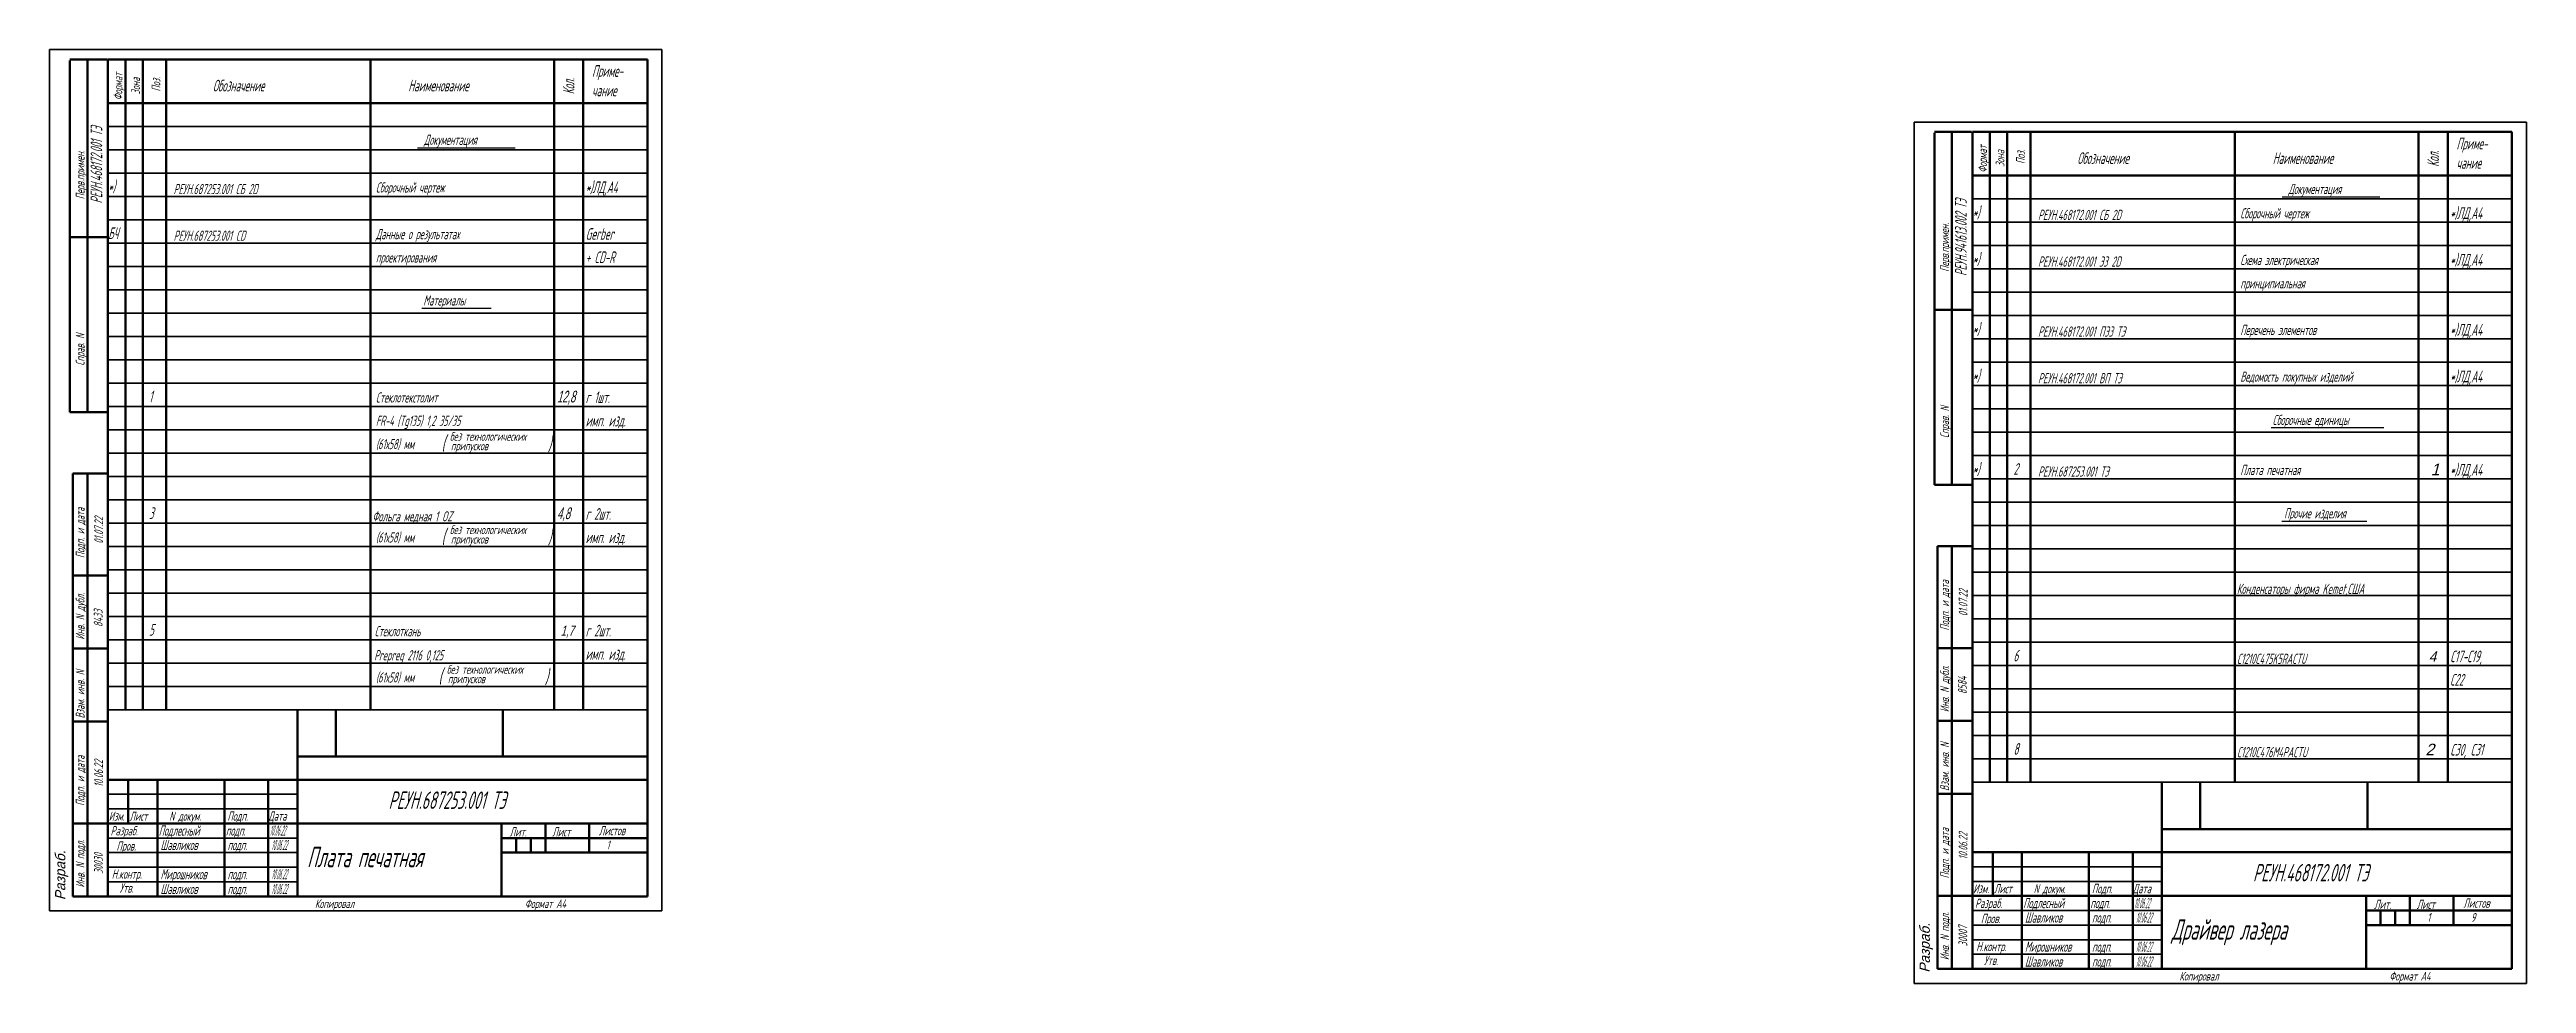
# Model space of a CAD drawing. Extents: x 23089 to 26268, y -1278 to -524.
# Drawn here: x 23089 to 23938, y -1278 to -958 of the extents above; entities that cross this region are included whole.
import ezdxf

# ---------------------------------------------------------------- set-up
doc = ezdxf.new("R2010")
doc.units = 0
doc.header["$MEASUREMENT"] = 0
doc.layers.get('0').update_dxf_attribs({"linetype": 'CONTINUOUS', "lineweight": 50})
doc.layers.add('CONTUR', color=7, linetype='CONTINUOUS', lineweight=50)
doc.layers.add('DIM', color=1, linetype='CONTINUOUS', lineweight=35)
doc.layers.add('TEXT', color=1, linetype='CONTINUOUS')
doc.styles.add('ECKD', font='ec5cdwin.shx', dxfattribs={"oblique": 15})
doc.styles.add('GOST', font='GOST.shx', dxfattribs={"width": 0.7, "oblique": 15})

msp = doc.modelspace()

# ---------------------------------------------------------------- texts
at = {"layer": 'DIM', "style": 'GOST', "oblique": 15, "width": 0.7}
for s, height, p in [('(', 5, (23223.313, -1095.382)), ('без технологических', 3, (23226.102, -1092.137)), ('припусков', 3, (23226.463, -1095.388)), (')', 5, (23259.727, -1095.599)), ('(', 5, (23223.313, -1127.382)), ('без технологических', 3, (23226.102, -1124.137)), ('припусков', 3, (23226.463, -1127.388)), (')', 5, (23259.727, -1127.599)), ('(', 5, (23222.264, -1175.251)), ('без технологических', 3, (23225.053, -1172.006)), (')', 5, (23258.678, -1175.468)), ('припусков', 3, (23225.414, -1175.257))]:
    msp.add_text(s, height=height, dxfattribs=at).set_placement(p)
at = {"layer": 'TEXT', "style": 'GOST', "oblique": 15, "width": 0.7}
for s, height, p in [('Формат', 3, (23113.86, -975.345)), ('Кол.', 4, (23268.86, -973.345)), ('Зона', 3, (23119.86, -973.345)), ('Поз.', 3, (23126.86, -972.345)), ('РЕУН.468172.001 ТЭ', 4, (23106.931, -1010.759)), ('Формат', 3, (23753.15, -1000.207)), ('Зона', 3, (23759.15, -998.207)), ('Поз.', 3, (23766.15, -997.207)), ('Кол.', 4, (23908.15, -998.207)), ('Перв.примен.', 3, (23100.86, -1009.345)), ('РЕУН.941613.002 ТЭ', 4, (23746.221, -1035.621)), ('Перв.примен.', 3, (23740.15, -1034.207)), ('Справ. N', 3, (23100.86, -1066.345)), ('Справ. N', 3, (23740.15, -1091.207)), ('Подп. и дата', 3, (23100.86, -1132.345)), ('01.07.22', 3, (23107.211, -1127.42)), ('Подп. и дата', 3, (23740.15, -1157.207)), ('01.07.22', 3, (23746.5, -1152.282)), ('Инв. N дубл.', 3, (23100.86, -1160.345)), ('8433', 3, (23107.039, -1155.971)), ('Инв. N дубл.', 3, (23740.15, -1185.207)), ('Взам. инв. N', 3, (23100.86, -1187.345)), ('8584', 3, (23746.225, -1179.032)), ('Подп. и дата', 3, (23100.86, -1217.345)), ('10.06.22', 3, (23107.177, -1210.858)), ('Взам. инв. N', 3, (23740.15, -1212.207)), ('Подп. и дата', 3, (23740.15, -1242.207)), ('10.06.22', 3, (23746.467, -1235.72)), ('Инв. N подл.', 3, (23100.86, -1245.345)), ('30030', 3, (23107.115, -1240.626)), ('Инв. N подл.', 3, (23740.15, -1270.207)), ('30007', 3, (23746.404, -1265.488))]:
    msp.add_text(s, height=height, rotation=90, dxfattribs=at).set_placement(p)
at = {"layer": 'TEXT', "oblique": 15}
for s, height, style, width, p in [('Приме-', 4, 'GOST', 0.7, (23274.86, -967.345)), ('Обозначение', 4, 'GOST', 0.7, (23144.86, -972.345)), ('Наименование', 4, 'GOST', 0.7, (23211.86, -972.345)), ('чание', 4, 'GOST', 0.7, (23274.86, -974.011)), ('Документация', 3.5, 'GOST', 0.7, (23217.25, -990.666)), ('Обозначение', 4, 'GOST', 0.7, (23784.15, -997.207)), ('Наименование', 4, 'GOST', 0.7, (23851.15, -997.207)), ('Приме-', 4, 'GOST', 0.7, (23914.15, -992.207)), ('чание', 4, 'GOST', 0.7, (23914.15, -998.873)), ('*)', 4, 'GOST', 0.7, (23108.96, -1006.934)), ('РЕУН.687253.001 СБ 2D', 3.5, 'GOST', 0.7, (23131.379, -1007.562)), ('Сборочный чертеж', 3.5, 'GOST', 0.7, (23200.743, -1007.011)), ('*)ЛД,А4', 4, 'GOST', 0.7, (23272.673, -1007.205)), ('Документация', 3.5, 'GOST', 0.7, (23856.54, -1007.528)), ('БЧ', 4, 'GOST', 0.7, (23108.96, -1022.934)), ('*)', 4, 'GOST', 0.7, (23748.25, -1015.796)), ('РЕУН.468172.001 СБ 2D', 3.5, 'GOST', 0.7, (23770.668, -1016.424)), ('Сборочный чертеж', 3.5, 'GOST', 0.7, (23840.033, -1015.873)), ('*)ЛД,А4', 4, 'GOST', 0.7, (23911.963, -1016.067)), ('РЕУН.687253.001 CD', 3.5, 'GOST', 0.7, (23131.379, -1023.562)), ('Данные о результатах', 3.5, 'GOST', 0.7, (23200.743, -1023.011)), ('Gerber', 4, 'GOST', 0.7, (23272.673, -1023.205)), ('+ CD-R', 4, 'GOST', 0.7, (23272.673, -1031.205)), ('*)', 4, 'GOST', 0.7, (23748.25, -1031.796)), ('проектирования ', 3.5, 'GOST', 0.7, (23200.743, -1031.011)), ('РЕУН.468172.001 Э3 2D', 3.5, 'GOST', 0.7, (23770.668, -1032.424)), ('Схема электрическая', 3.5, 'GOST', 0.7, (23840.033, -1031.873)), ('*)ЛД,А4', 4, 'GOST', 0.7, (23911.963, -1032.067)), ('Материалы', 3.5, 'GOST', 0.7, (23217.004, -1045.74)), ('принципиальная', 3.5, 'GOST', 0.7, (23840.033, -1039.873)), ('*)', 4, 'GOST', 0.7, (23748.25, -1055.796)), ('РЕУН.468172.001 ПЭ3 ТЭ', 3.5, 'GOST', 0.7, (23770.668, -1056.424)), ('Перечень элементов', 3.5, 'GOST', 0.7, (23840.033, -1055.873)), ('*)ЛД,А4', 4, 'GOST', 0.7, (23911.963, -1056.067)), ('*)', 4, 'GOST', 0.7, (23748.25, -1071.796)), ('РЕУН.468172.001 ВП ТЭ', 3.5, 'GOST', 0.7, (23770.668, -1072.424)), ('Ведомость покупных изделий', 3.5, 'GOST', 0.7, (23840.033, -1071.873)), ('*)ЛД,А4', 4, 'GOST', 0.7, (23911.963, -1072.067)), ('1', 4, 'GOST', 0.7, (23122.96, -1078.934)), ('Стеклотекстолит ', 3.5, 'GOST', 0.7, (23200.743, -1079.011)), ('12,8', 4, 'ECKD', 0.6, (23262.869, -1078.98)), ('г 1шт.', 4, 'GOST', 0.7, (23272.673, -1079.205)), ('FR-4 (Tg135) 1,2 35/35', 3.5, 'GOST', 0.7, (23200.743, -1087.011)), ('имп. изд.', 4, 'GOST', 0.7, (23272.673, -1087.205)), ('Сборочные единицы', 3.5, 'GOST', 0.7, (23851.107, -1086.74)), ('(61х58) мм', 3.5, 'GOST', 0.7, (23200.743, -1095.011)), ('*)', 4, 'GOST', 0.7, (23748.25, -1103.796)), ('2', 4, 'GOST', 0.7, (23762.25, -1103.796)), ('РЕУН.687253.001 ТЭ', 3.5, 'GOST', 0.7, (23770.668, -1104.424)), ('Плата печатная ', 3.5, 'GOST', 0.7, (23840.033, -1103.873)), ('*)ЛД,А4', 4, 'GOST', 0.7, (23911.963, -1104.067)), ('3', 4, 'GOST', 0.7, (23122.96, -1118.934)), ('Фольга медная 1 OZ', 3.5, 'GOST', 0.65, (23199.555, -1119.774)), ('4,8', 4, 'ECKD', 0.6, (23262.869, -1118.98)), ('г 2шт.', 4, 'GOST', 0.7, (23272.673, -1119.205)), ('Прочие изделия', 3.5, 'GOST', 0.7, (23855.039, -1118.736)), ('(61х58) мм', 3.5, 'GOST', 0.7, (23200.743, -1127.011)), ('имп. изд.', 4, 'GOST', 0.7, (23272.673, -1127.205)), ('Конденсаторы фирма Kemet,США', 3.5, 'GOST', 0.65, (23838.845, -1144.636)), ('5', 4, 'GOST', 0.7, (23122.96, -1158.934)), ('Стеклоткань', 3.5, 'GOST', 0.7, (23200.346, -1159.16)), ('1,7', 3.5, 'ECKD', 0.7, (23264.104, -1158.985)), ('г 2шт.', 4, 'GOST', 0.7, (23272.673, -1159.205)), ('Prepreg 2116 0,125', 3.5, 'GOST', 0.7, (23200.16, -1167.42)), ('(61х58) мм', 3.5, 'GOST', 0.7, (23200.743, -1175.011)), ('имп. изд.', 4, 'GOST', 0.7, (23272.673, -1167.205)), ('6', 4, 'GOST', 0.7, (23762.25, -1167.796)), ('C1210C475K5RACTU', 3.5, 'GOST', 0.7, (23838.845, -1168.636)), ('C17-С19,', 4, 'GOST', 0.7, (23911.963, -1168.067)), ('С22', 4, 'GOST', 0.7, (23911.963, -1176.067)), ('8', 4, 'GOST', 0.7, (23762.25, -1199.796)), ('C1210C476M4PACTU', 3.5, 'GOST', 0.7, (23838.845, -1200.636)), ('C30, C31', 4, 'GOST', 0.7, (23911.963, -1200.067)), ('РЕУН.687253.001 ТЭ', 6, 'GOST', 0.7, (23205.081, -1218.36)), ('Изм.', 3.132, 'GOST', 0.7, (23109.167, -1222.407)), ('Лист', 3.132, 'GOST', 0.7, (23116.292, -1222.407)), ('N докум.', 3.132, 'GOST', 0.7, (23129.897, -1222.407)), ('Подп.', 3.2, 'GOST', 0.7, (23149.856, -1222.402)), ('Дата', 3.2, 'GOST', 0.7, (23163.86, -1222.402)), ('Разраб.', 3.2, 'GOST', 0.7, (23109.779, -1227.453)), ('Пров.', 3.2, 'GOST', 0.7, (23111.799, -1232.665)), ('Подлесный', 3.5, 'GOST', 0.7, (23126.3, -1227.531)), ('Шавликов', 3.5, 'GOST', 0.7, (23126.889, -1232.482)), ('подп.', 3.5, 'GOST', 0.7, (23149.3, -1227.531)), ('подп.', 3.5, 'GOST', 0.7, (23149.889, -1232.482)), ('10.06.22', 3.5, 'GOST', 0.35, (23164.3, -1227.531)), ('10.06.22', 3.5, 'GOST', 0.35, (23164.889, -1232.482)), ('Плата печатная', 7, 'GOST', 0.7, (23177.17, -1238.345)), ('Лит.', 3.2, 'GOST', 0.7, (23246.601, -1227.805)), ('Лист', 3.2, 'GOST', 0.7, (23261.22, -1227.805)), ('Листов', 3.2, 'GOST', 0.7, (23277.212, -1227.401)), ('1', 3, 'GOST', 0.7, (23279.853, -1232.189)), ('Н.контр.', 3.2, 'GOST', 0.7, (23110.183, -1242.282)), ('Мирошников', 3.5, 'GOST', 0.6, (23126.889, -1242.482)), ('10.06.22', 3.5, 'GOST', 0.35, (23164.889, -1242.482)), ('РЕУН.468172.001 ТЭ', 6, 'GOST', 0.7, (23844.371, -1243.221)), ('Утв.', 3.2, 'GOST', 0.7, (23112.848, -1247.041)), ('Шавликов', 3.5, 'GOST', 0.7, (23126.889, -1247.566)), ('подп.', 3.5, 'GOST', 0.7, (23149.889, -1242.482)), ('подп.', 3.5, 'GOST', 0.7, (23149.889, -1247.566)), ('10.06.22', 3.5, 'GOST', 0.35, (23164.889, -1247.566)), ('Изм.', 3.132, 'GOST', 0.7, (23748.457, -1247.269)), ('Лист', 3.132, 'GOST', 0.7, (23755.582, -1247.269)), ('N докум.', 3.132, 'GOST', 0.7, (23769.187, -1247.269)), ('Подп.', 3.2, 'GOST', 0.7, (23789.146, -1247.264)), ('Дата', 3.2, 'GOST', 0.7, (23803.15, -1247.264)), ('Копировал', 3, 'GOST', 0.7, (23179.86, -1252.345)), ('Формат А4', 3, 'GOST', 0.7, (23251.86, -1252.345)), ('Разраб.', 3.2, 'GOST', 0.7, (23749.069, -1252.315)), ('Пров.', 3.2, 'GOST', 0.7, (23751.088, -1257.527)), ('Подлесный', 3.5, 'GOST', 0.7, (23765.59, -1252.393)), ('Шавликов', 3.5, 'GOST', 0.7, (23766.179, -1257.344)), ('подп.', 3.5, 'GOST', 0.7, (23788.59, -1252.393)), ('подп.', 3.5, 'GOST', 0.7, (23789.179, -1257.344)), ('10.06.22', 3.5, 'GOST', 0.35, (23803.59, -1252.393)), ('10.06.22', 3.5, 'GOST', 0.35, (23804.179, -1257.344)), ('Драйвер лазера', 7, 'GOST', 0.7, (23816.46, -1263.207)), ('Лит.', 3.2, 'GOST', 0.7, (23885.89, -1252.667)), ('Лист', 3.2, 'GOST', 0.7, (23900.509, -1252.667)), ('1', 3, 'GOST', 0.7, (23904.143, -1257.051)), ('Листов', 3.2, 'GOST', 0.7, (23916.501, -1252.263)), ('9', 3, 'GOST', 0.7, (23919.143, -1257.051)), ('Н.контр.', 3.2, 'GOST', 0.7, (23749.473, -1267.144)), ('Мирошников', 3.5, 'GOST', 0.6, (23766.179, -1267.344)), ('подп.', 3.5, 'GOST', 0.7, (23789.179, -1267.344)), ('10.06.22', 3.5, 'GOST', 0.35, (23804.179, -1267.344)), ('Утв.', 3.2, 'GOST', 0.7, (23752.138, -1271.903)), ('Шавликов', 3.5, 'GOST', 0.7, (23766.179, -1272.428)), ('подп.', 3.5, 'GOST', 0.7, (23789.179, -1272.428)), ('10.06.22', 3.5, 'GOST', 0.35, (23804.179, -1272.428)), ('Копировал', 3, 'GOST', 0.7, (23819.15, -1277.207)), ('Формат А4', 3, 'GOST', 0.7, (23891.15, -1277.207))]:
    msp.add_text(s, height=height, dxfattribs=dict(at, style=style, width=width)).set_placement(p)
at = {"layer": 'TEXT', "style": 'ECKD', "oblique": 15}
for s, height, p in [('1', 4, (23905.356, -1103.933)), ('4', 3.5, (23904.656, -1167.846)), ('2', 4, (23903.507, -1199.996))]:
    msp.add_text(s, height=height, dxfattribs=at).set_placement(p)
for p in [(23094.277, -1249.65), (23733.567, -1274.511)]:
    msp.add_text('Разраб.', height=3.5, rotation=90, dxfattribs=at).set_placement(p)

# ---------------------------------------------------------------- linework, layer by layer
for p, q in [((23173.86, -1184.345), (23173.86, -1208.345)), ((23186.979, -1184.345), (23186.979, -1200.4)), ((23244.325, -1184.345), (23244.325, -1200.4)), ((23173.86, -1200.4), (23293.86, -1200.4)), ((23813.15, -1209.207), (23813.15, -1233.207)), ((23826.269, -1209.207), (23826.269, -1225.262)), ((23883.615, -1209.207), (23883.615, -1225.262)), ((23813.15, -1225.262), (23933.15, -1225.262))]:
    msp.add_line(p, q)
at = {"layer": 'CONTUR'}
for p, q in [((23108.594, -961.345), (23095.86, -961.345)), ((23095.86, -961.718), (23095.86, -1022.345)), ((23101.86, -1082.345), (23101.86, -961.345)), ((23108.86, -1248.345), (23108.86, -961.345)), ((23108.86, -961.345), (23293.86, -961.345)), ((23114.86, -961.345), (23114.86, -1184.345)), ((23120.86, -961.345), (23120.86, -1184.345)), ((23128.86, -961.345), (23128.86, -1184.345)), ((23198.86, -961.345), (23198.86, -1184.345)), ((23261.86, -961.345), (23261.86, -1184.345)), ((23271.86, -961.345), (23271.86, -1184.345)), ((23293.86, -961.345), (23293.86, -1248.345)), ((23108.86, -976.345), (23293.86, -976.345)), ((23747.884, -986.207), (23735.15, -986.207)), ((23735.15, -986.58), (23735.15, -1047.207)), ((23741.15, -1107.207), (23741.15, -986.207)), ((23748.15, -1273.207), (23748.15, -986.207)), ((23748.15, -986.207), (23933.15, -986.207)), ((23754.15, -986.207), (23754.15, -1209.207)), ((23760.15, -986.207), (23760.15, -1209.207)), ((23768.15, -986.207), (23768.15, -1209.207)), ((23838.15, -986.207), (23838.15, -1209.207)), ((23901.15, -986.207), (23901.15, -1209.207)), ((23911.15, -986.207), (23911.15, -1209.207)), ((23933.15, -986.207), (23933.15, -1273.207)), ((23748.15, -1001.207), (23933.15, -1001.207)), ((23095.86, -1022.345), (23095.86, -1082.345)), ((23108.86, -1022.345), (23095.86, -1022.345)), ((23095.86, -1022.345), (23108.86, -1022.345)), ((23735.15, -1047.207), (23735.15, -1107.207)), ((23748.15, -1047.207), (23735.15, -1047.207)), ((23735.15, -1047.207), (23748.15, -1047.207)), ((23095.86, -1082.345), (23108.86, -1082.345)), ((23108.86, -1082.345), (23101.86, -1082.345)), ((23096.86, -1138.345), (23096.86, -1103.345)), ((23096.86, -1103.345), (23108.86, -1103.345)), ((23101.86, -1103.345), (23101.86, -1248.345)), ((23735.15, -1107.207), (23748.15, -1107.207)), ((23748.15, -1107.207), (23741.15, -1107.207)), ((23736.15, -1163.207), (23736.15, -1128.207)), ((23736.15, -1128.207), (23748.15, -1128.207)), ((23741.15, -1128.207), (23741.15, -1273.207)), ((23096.86, -1163.345), (23096.86, -1138.345)), ((23108.86, -1138.345), (23096.86, -1138.345)), ((23096.86, -1138.345), (23108.86, -1138.345)), ((23096.86, -1188.345), (23096.86, -1163.345)), ((23108.86, -1163.345), (23096.86, -1163.345)), ((23096.86, -1163.345), (23108.86, -1163.345)), ((23736.15, -1188.207), (23736.15, -1163.207)), ((23748.15, -1163.207), (23736.15, -1163.207)), ((23736.15, -1163.207), (23748.15, -1163.207)), ((23096.86, -1223.345), (23096.86, -1188.345)), ((23108.86, -1188.345), (23096.86, -1188.345)), ((23096.86, -1188.345), (23108.86, -1188.345)), ((23736.15, -1213.207), (23736.15, -1188.207)), ((23748.15, -1188.207), (23736.15, -1188.207)), ((23736.15, -1188.207), (23748.15, -1188.207)), ((23108.86, -1208.345), (23293.86, -1208.345)), ((23115.86, -1223.345), (23115.86, -1208.345)), ((23125.86, -1208.345), (23125.86, -1248.345)), ((23148.86, -1248.345), (23148.86, -1208.345)), ((23163.86, -1248.345), (23163.86, -1208.345)), ((23173.86, -1248.345), (23173.86, -1208.345)), ((23736.15, -1248.207), (23736.15, -1213.207)), ((23748.15, -1213.207), (23736.15, -1213.207)), ((23736.15, -1213.207), (23748.15, -1213.207)), ((23096.86, -1248.345), (23096.86, -1223.345)), ((23108.86, -1223.345), (23096.86, -1223.345)), ((23096.86, -1223.345), (23108.86, -1223.345)), ((23108.86, -1223.345), (23293.86, -1223.345)), ((23243.86, -1248.345), (23243.86, -1223.345)), ((23243.86, -1228.345), (23293.86, -1228.345)), ((23248.86, -1228.345), (23248.86, -1233.345)), ((23253.86, -1228.345), (23253.86, -1233.345)), ((23258.86, -1223.345), (23258.86, -1233.345)), ((23273.86, -1223.345), (23273.86, -1233.345)), ((23243.86, -1233.345), (23293.86, -1233.345)), ((23748.15, -1233.207), (23933.15, -1233.207)), ((23755.15, -1248.207), (23755.15, -1233.207)), ((23765.15, -1233.207), (23765.15, -1273.207)), ((23788.15, -1273.207), (23788.15, -1233.207)), ((23803.15, -1273.207), (23803.15, -1233.207)), ((23813.15, -1273.207), (23813.15, -1233.207)), ((23108.86, -1248.345), (23096.86, -1248.345)), ((23293.86, -1248.345), (23108.86, -1248.345)), ((23736.15, -1273.207), (23736.15, -1248.207)), ((23748.15, -1248.207), (23736.15, -1248.207)), ((23736.15, -1248.207), (23748.15, -1248.207)), ((23748.15, -1248.207), (23933.15, -1248.207)), ((23883.15, -1273.207), (23883.15, -1248.207)), ((23898.15, -1248.207), (23898.15, -1258.207)), ((23913.15, -1248.207), (23913.15, -1258.207)), ((23883.15, -1253.207), (23933.15, -1253.207)), ((23888.15, -1253.207), (23888.15, -1258.207)), ((23893.15, -1253.207), (23893.15, -1258.207)), ((23883.15, -1258.207), (23933.15, -1258.207)), ((23748.15, -1273.207), (23736.15, -1273.207)), ((23933.15, -1273.207), (23748.15, -1273.207))]:
    msp.add_line(p, q, dxfattribs=at)
at = {"layer": 'DIM'}
for p, q in [((23088.86, -1253.345), (23088.86, -957.971)), ((23088.86, -957.971), (23298.86, -957.971)), ((23298.829, -1253.345), (23298.829, -957.971)), ((23108.86, -984.345), (23293.86, -984.345)), ((23728.15, -1278.207), (23728.15, -982.833)), ((23728.15, -982.833), (23938.15, -982.833)), ((23938.118, -1278.207), (23938.118, -982.833)), ((23108.86, -992.345), (23293.86, -992.345)), ((23108.86, -1000.345), (23293.86, -1000.345)), ((23108.86, -1008.345), (23293.86, -1008.345)), ((23748.15, -1009.207), (23933.15, -1009.207)), ((23108.86, -1016.345), (23293.86, -1016.345)), ((23748.15, -1017.207), (23933.15, -1017.207)), ((23108.86, -1024.345), (23293.86, -1024.345)), ((23748.15, -1025.207), (23933.15, -1025.207)), ((23108.86, -1032.345), (23293.86, -1032.345)), ((23748.15, -1033.207), (23933.15, -1033.207)), ((23108.86, -1040.345), (23293.86, -1040.345)), ((23748.15, -1041.207), (23933.15, -1041.207)), ((23108.86, -1048.345), (23293.86, -1048.345)), ((23748.15, -1049.207), (23933.15, -1049.207)), ((23108.86, -1056.345), (23293.86, -1056.345)), ((23748.15, -1057.207), (23933.15, -1057.207)), ((23108.86, -1064.345), (23293.86, -1064.345)), ((23748.15, -1065.207), (23933.15, -1065.207)), ((23108.86, -1072.345), (23293.86, -1072.345)), ((23748.15, -1073.207), (23933.15, -1073.207)), ((23108.86, -1080.345), (23293.86, -1080.345)), ((23748.15, -1081.207), (23933.15, -1081.207)), ((23108.86, -1088.345), (23293.86, -1088.345)), ((23748.15, -1089.207), (23933.15, -1089.207)), ((23108.86, -1096.345), (23293.86, -1096.345)), ((23748.15, -1097.207), (23933.15, -1097.207)), ((23108.86, -1104.345), (23293.86, -1104.345)), ((23108.86, -1112.345), (23293.86, -1112.345)), ((23748.15, -1105.207), (23933.15, -1105.207)), ((23108.86, -1120.345), (23293.86, -1120.345)), ((23748.15, -1113.207), (23933.15, -1113.207)), ((23108.86, -1128.345), (23293.86, -1128.345)), ((23748.15, -1121.207), (23933.15, -1121.207)), ((23748.15, -1129.207), (23933.15, -1129.207)), ((23108.86, -1136.345), (23293.86, -1136.345)), ((23748.15, -1137.207), (23933.15, -1137.207)), ((23108.86, -1144.345), (23293.86, -1144.345)), ((23748.15, -1145.207), (23933.15, -1145.207)), ((23108.86, -1152.345), (23293.86, -1152.345)), ((23748.15, -1153.207), (23933.15, -1153.207)), ((23108.86, -1160.345), (23293.86, -1160.345)), ((23748.15, -1161.207), (23933.15, -1161.207)), ((23108.86, -1168.345), (23293.86, -1168.345)), ((23748.15, -1169.207), (23933.15, -1169.207)), ((23108.86, -1176.345), (23293.86, -1176.345)), ((23748.15, -1177.207), (23933.15, -1177.207)), ((23108.86, -1184.345), (23293.86, -1184.345)), ((23748.15, -1185.207), (23933.15, -1185.207)), ((23748.15, -1193.207), (23933.15, -1193.207)), ((23748.15, -1201.207), (23933.15, -1201.207)), ((23108.86, -1213.345), (23173.86, -1213.345)), ((23748.15, -1209.207), (23933.15, -1209.207)), ((23108.86, -1218.345), (23173.86, -1218.345)), ((23108.86, -1228.345), (23173.86, -1228.345)), ((23108.86, -1233.345), (23173.86, -1233.345)), ((23108.86, -1238.345), (23173.86, -1238.345)), ((23748.15, -1238.207), (23813.15, -1238.207)), ((23108.86, -1243.345), (23173.86, -1243.345)), ((23748.15, -1243.207), (23813.15, -1243.207)), ((23298.829, -1253.345), (23088.86, -1253.345)), ((23748.15, -1253.207), (23813.15, -1253.207)), ((23748.15, -1258.207), (23813.15, -1258.207)), ((23748.15, -1263.207), (23813.15, -1263.207)), ((23748.15, -1268.207), (23813.15, -1268.207)), ((23938.118, -1278.207), (23728.15, -1278.207))]:
    msp.add_line(p, q, dxfattribs=at)
at = {"layer": 'TEXT'}
for p, q in [((23215.065, -991.669), (23248.546, -991.669)), ((23854.355, -1008.531), (23887.835, -1008.531)), ((23216.487, -1046.693), (23240.329, -1046.689)), ((23850.558, -1087.555), (23889.247, -1087.55)), ((23854.313, -1119.731), (23883.384, -1119.731))]:
    msp.add_line(p, q, dxfattribs=at)

msp.set_redraw_order([(e.dxf.handle, doc.entitydb.next_handle()) for e in msp.query("TEXT MTEXT ATTDEF DIMENSION ARC_DIMENSION")])  # texts and dimensions are drawn at this point

doc.saveas('drawing.dxf')
